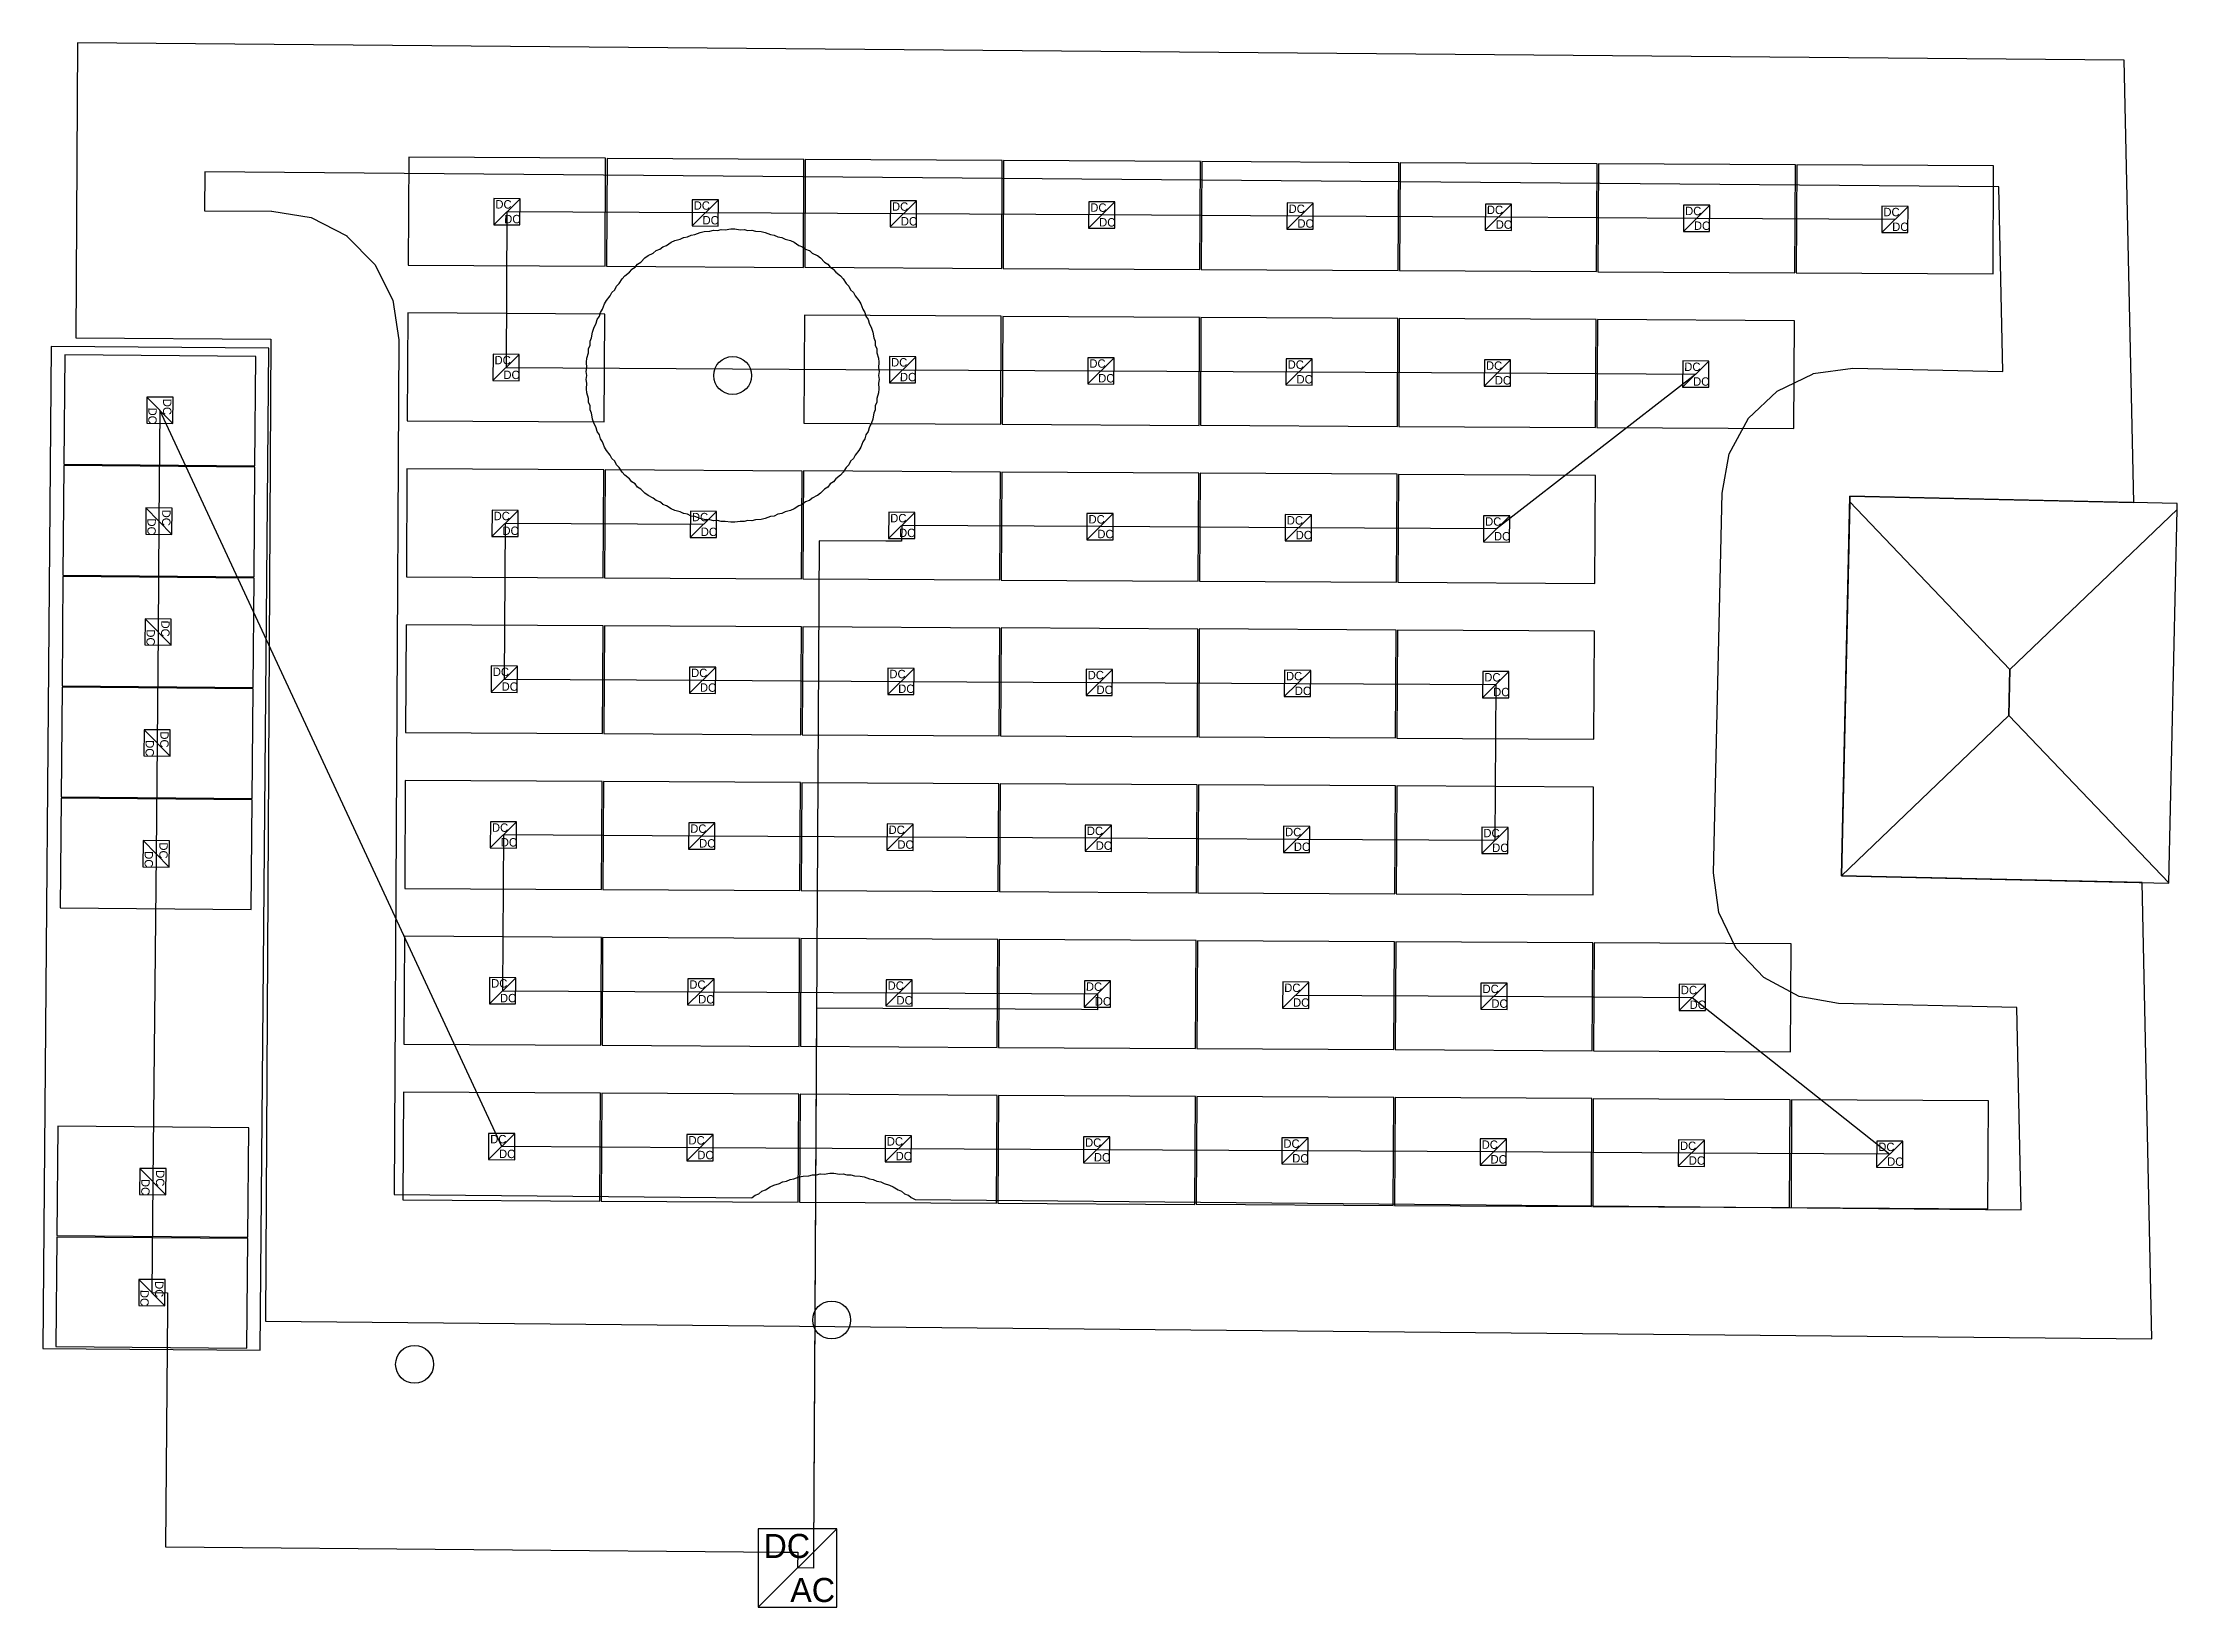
# Model space of a CAD drawing. Header units: feet. Extents: x -13.4 to 53.4, y -30.2 to 18.8.
import ezdxf

# ---------------------------------------------------------------- set-up
doc = ezdxf.new("R2010")
doc.units = ezdxf.units.FT
for name, color, linetype in [('Buildings', 7, 'CONTINUOUS'), ('Connections', 7, 'CONTINUOUS'), ('Inverters', 7, 'CONTINUOUS'), ('Modules', 7, 'CONTINUOUS'), ('Obstructions', 7, 'CONTINUOUS'), ('Setbacks', 7, 'CONTINUOUS'), ('Strings', 7, 'CONTINUOUS')]:
    doc.layers.add(name, color=color, linetype=linetype)

msp = doc.modelspace()

# ---------------------------------------------------------------- texts
at = {"layer": 'Inverters'}
for s, p in [('DC', (9.198, -28.628)), ('AC', (10.035, -30.006))]:
    msp.add_text(s, height=0.7546, dxfattribs=at).set_placement(p)
at = {"layer": 'Modules'}
for rotation, p in [(-0.317, (0.805, 13.61)), (-0.317, (1.082, 13.149)), (-0.317, (7.012, 13.573)), (-0.317, (7.288, 13.113)), (-0.317, (13.218, 13.541)), (-0.317, (19.425, 13.508)), (-0.317, (25.631, 13.471)), (-0.317, (31.838, 13.438)), (-0.317, (38.042, 13.402)), (-0.317, (44.248, 13.369)), (-0.317, (13.495, 13.08)), (-0.317, (19.701, 13.047)), (-0.317, (25.908, 13.01)), (-0.317, (32.114, 12.977)), (-0.317, (38.318, 12.941)), (-0.317, (44.524, 12.908)), (-0.317, (0.779, 8.734)), (-0.317, (13.189, 8.665)), (-0.317, (19.396, 8.628)), (-0.317, (25.602, 8.595)), (-0.317, (31.809, 8.563)), (-0.317, (38.015, 8.526)), (-0.317, (1.056, 8.273)), (-0.317, (13.466, 8.204)), (-0.317, (19.672, 8.167)), (-0.317, (25.879, 8.135)), (-0.317, (32.085, 8.102)), (-0.317, (38.292, 8.065)), (-90.48476, (-10.055, 7.379)), (-90.48476, (-9.594, 7.654)), (-90.48476, (-9.623, 4.184)), (-0.317, (0.75, 3.855)), (-0.317, (6.957, 3.822)), (-0.317, (13.163, 3.789)), (-0.317, (19.37, 3.753)), (-90.48476, (-10.084, 3.909)), (-0.317, (1.026, 3.394)), (-0.317, (7.233, 3.361)), (-0.317, (13.44, 3.328)), (-0.317, (19.646, 3.292)), (-0.317, (25.576, 3.72)), (-0.317, (25.853, 3.259)), (-0.317, (31.783, 3.683)), (-0.317, (32.059, 3.222)), (-90.48476, (-9.652, 0.714)), (-90.48476, (-10.113, 0.439)), (-0.317, (0.724, -1.021)), (-0.317, (1, -1.482)), (-0.317, (6.931, -1.054)), (-0.317, (7.207, -1.515)), (-0.317, (13.137, -1.09)), (-0.317, (13.413, -1.551)), (-0.317, (19.344, -1.123)), (-0.317, (19.62, -1.584)), (-0.317, (25.55, -1.156)), (-0.317, (31.757, -1.192)), (-0.317, (25.826, -1.617)), (-0.317, (32.033, -1.653)), (-90.48476, (-10.142, -3.03)), (-90.48476, (-9.681, -2.755)), (-0.317, (0.698, -5.897)), (-0.317, (6.904, -5.929)), (-0.317, (13.111, -5.966)), (-0.317, (19.317, -5.999)), (-0.317, (25.521, -6.035)), (-0.317, (31.728, -6.068)), (-90.48476, (-10.171, -6.504)), (-90.48476, (-9.71, -6.229)), (-0.317, (0.974, -6.357)), (-0.317, (7.181, -6.39)), (-0.317, (13.387, -6.427)), (-0.317, (19.594, -6.46)), (-0.317, (25.797, -6.496)), (-0.317, (32.004, -6.529)), (-0.317, (0.672, -10.772)), (-0.317, (6.875, -10.809)), (-0.317, (13.082, -10.842)), (-0.317, (19.288, -10.874)), (-0.317, (25.495, -10.911)), (-0.317, (31.701, -10.944)), (-0.317, (0.948, -11.233)), (-0.317, (7.152, -11.27)), (-0.317, (13.358, -11.302)), (-0.317, (19.565, -11.335)), (-0.317, (25.771, -11.372)), (-0.317, (31.978, -11.405)), (-0.317, (37.908, -10.98)), (-0.317, (38.184, -11.441)), (-0.317, (0.643, -15.648)), (-0.317, (0.919, -16.109)), (-0.317, (6.849, -15.684)), (-0.317, (7.125, -16.145)), (-0.317, (13.056, -15.717)), (-0.317, (13.332, -16.178)), (-0.317, (19.262, -15.754)), (-0.317, (19.538, -16.215)), (-0.317, (25.469, -15.787)), (-0.317, (25.745, -16.248)), (-0.317, (31.675, -15.82)), (-0.317, (31.952, -16.28)), (-0.317, (37.882, -15.856)), (-0.317, (44.088, -15.889)), (-90.48476, (-9.814, -16.488)), (-0.317, (38.158, -16.317)), (-0.317, (44.365, -16.35)), (-90.48476, (-10.276, -16.763)), (-90.48476, (-9.844, -19.961)), (-90.48476, (-10.305, -20.236))]:
    msp.add_text('DC', height=0.2625, rotation=rotation, dxfattribs=at).set_placement(p)

# ---------------------------------------------------------------- linework, layer by layer
at = {"layer": 'Buildings', "color": 252}
for p, q in [((-12.27, 18.799), (-12.321, 9.557)), ((51.784, 18.255), (-12.27, 18.799)), ((52.085, 4.406), (51.784, 18.255)), ((-12.321, 9.557), (-6.219, 9.523)), ((-6.219, 9.523), (-6.389, -21.219)), ((-13.098, 9.293), (-13.363, -22.068)), ((-6.288, 9.235), (-13.098, 9.293)), ((-6.553, -22.125), (-6.288, 9.235)), ((42.933, -7.274), (43.2, 4.606)), ((43.196, 4.428), (42.933, -7.274)), ((43.2, 4.606), (43.196, 4.428)), ((43.196, 4.428), (48.208, -0.814)), ((48.208, -0.814), (43.196, 4.428)), ((43.2, 4.606), (52.085, 4.406)), ((53.448, 4.376), (43.2, 4.606)), ((48.208, -0.814), (53.444, 4.192)), ((53.444, 4.192), (48.208, -0.814)), ((53.181, -7.498), (53.444, 4.192)), ((53.444, 4.192), (53.448, 4.376)), ((48.175, -2.263), (48.208, -0.814)), ((48.208, -0.814), (48.175, -2.263)), ((48.175, -2.263), (42.933, -7.274)), ((42.933, -7.274), (48.175, -2.263)), ((53.181, -7.498), (48.175, -2.263)), ((48.175, -2.263), (53.181, -7.498)), ((52.344, -7.486), (42.933, -7.274)), ((42.933, -7.274), (53.18, -7.505)), ((52.654, -21.772), (52.344, -7.486)), ((53.18, -7.505), (53.181, -7.498)), ((-6.389, -21.219), (52.654, -21.772)), ((-13.363, -22.068), (-6.553, -22.125))]:
    msp.add_line(p, q, dxfattribs=at)
at = {"layer": 'Connections', "color": 91}
for p, q in [((13.524, 3.689), (13.521, 3.197)), ((10.935, 3.211), (10.76, -28.451)), ((13.029, 3.199), (10.935, 3.211)), ((13.521, 3.197), (13.029, 3.199)), ((19.649, -10.975), (19.646, -11.467)), ((10.854, -11.418), (10.76, -28.451)), ((19.154, -11.464), (10.854, -11.418)), ((19.646, -11.467), (19.154, -11.464)), ((-9.945, -20.321), (-9.453, -20.325)), ((-9.453, -20.325), (-9.457, -20.817)), ((-9.457, -20.817), (-9.52, -28.281)), ((-9.52, -28.281), (9.777, -28.444)), ((9.777, -28.444), (10.269, -28.448)), ((10.269, -28.448), (10.265, -28.94)), ((10.76, -28.451), (10.757, -28.943)), ((10.76, -28.451), (10.757, -28.943)), ((10.757, -28.943), (10.265, -28.94)), ((10.757, -28.943), (10.265, -28.94))]:
    msp.add_line(p, q, dxfattribs=at)
at = {"layer": 'Inverters'}
for p, q in [((11.495, -27.71), (9.034, -27.71)), ((9.034, -27.71), (9.034, -30.17)), ((9.034, -30.17), (11.495, -27.71)), ((11.495, -30.17), (11.495, -27.71)), ((9.034, -30.17), (11.495, -30.17))]:
    msp.add_line(p, q, dxfattribs=at)
at = {"layer": 'Modules', "color": 254}
for p, q in [((-1.907, 15.215), (-1.926, 11.838)), ((4.257, 15.181), (-1.907, 15.215)), ((4.239, 11.804), (4.257, 15.181)), ((4.299, 15.178), (4.281, 11.802)), ((10.464, 15.144), (4.299, 15.178)), ((10.445, 11.768), (10.464, 15.144)), ((10.506, 15.145), (10.487, 11.769)), ((16.67, 15.111), (10.506, 15.145)), ((16.652, 11.735), (16.67, 15.111)), ((16.712, 15.113), (16.694, 11.736)), ((22.877, 15.078), (16.712, 15.113)), ((22.858, 11.702), (22.877, 15.078)), ((22.919, 15.076), (22.9, 11.7)), ((29.083, 15.042), (22.919, 15.076)), ((29.065, 11.666), (29.083, 15.042)), ((29.125, 15.043), (29.107, 11.667)), ((35.29, 15.009), (29.125, 15.043)), ((35.271, 11.633), (35.29, 15.009)), ((35.329, 15.007), (35.31, 11.63)), ((41.494, 14.972), (35.329, 15.007)), ((41.475, 11.596), (41.494, 14.972)), ((41.536, 14.974), (41.517, 11.597)), ((47.7, 14.94), (41.536, 14.974)), ((47.681, 11.563), (47.7, 14.94)), ((0.758, 13.922), (0.753, 13.102)), ((0.753, 13.102), (1.578, 13.917)), ((1.578, 13.917), (0.758, 13.922)), ((1.574, 13.097), (1.578, 13.917)), ((6.964, 13.885), (6.96, 13.065)), ((6.96, 13.065), (7.785, 13.881)), ((7.785, 13.881), (6.964, 13.885)), ((7.78, 13.061), (7.785, 13.881)), ((13.171, 13.853), (13.166, 13.032)), ((13.166, 13.032), (13.991, 13.848)), ((13.991, 13.848), (13.171, 13.853)), ((13.987, 13.028), (13.991, 13.848)), ((19.377, 13.82), (19.373, 12.999)), ((19.373, 12.999), (20.198, 13.815)), ((20.198, 13.815), (19.377, 13.82)), ((20.193, 12.995), (20.198, 13.815)), ((25.584, 13.783), (25.579, 12.963)), ((25.579, 12.963), (26.404, 13.779)), ((26.404, 13.779), (25.584, 13.783)), ((26.4, 12.958), (26.404, 13.779)), ((31.791, 13.75), (31.786, 12.93)), ((31.786, 12.93), (32.611, 13.746)), ((32.611, 13.746), (31.791, 13.75)), ((32.606, 12.926), (32.611, 13.746)), ((37.994, 13.714), (37.99, 12.894)), ((37.99, 12.894), (38.814, 13.709)), ((38.814, 13.709), (37.994, 13.714)), ((38.81, 12.889), (38.814, 13.709)), ((44.201, 13.681), (44.196, 12.861)), ((44.196, 12.861), (45.021, 13.676)), ((45.021, 13.676), (44.201, 13.681)), ((45.016, 12.856), (45.021, 13.676)), ((0.753, 13.102), (1.574, 13.097)), ((6.96, 13.065), (7.78, 13.061)), ((13.166, 13.032), (13.987, 13.028)), ((19.373, 12.999), (20.193, 12.995)), ((25.579, 12.963), (26.4, 12.958)), ((31.786, 12.93), (32.606, 12.926)), ((37.99, 12.894), (38.81, 12.889)), ((44.196, 12.861), (45.016, 12.856)), ((-1.926, 11.838), (4.239, 11.804)), ((4.281, 11.802), (10.445, 11.768)), ((10.487, 11.769), (16.652, 11.735)), ((16.694, 11.736), (22.858, 11.702)), ((22.9, 11.7), (29.065, 11.666)), ((29.107, 11.667), (35.271, 11.633)), ((35.31, 11.63), (41.475, 11.596)), ((41.517, 11.597), (47.681, 11.563)), ((-1.933, 10.339), (-1.952, 6.963)), ((4.231, 10.305), (-1.933, 10.339)), ((4.213, 6.929), (4.231, 10.305)), ((10.477, 10.27), (10.458, 6.893)), ((16.641, 10.236), (10.477, 10.27)), ((16.623, 6.859), (16.641, 10.236)), ((16.683, 10.233), (16.665, 6.857)), ((22.848, 10.199), (16.683, 10.233)), ((22.829, 6.823), (22.848, 10.199)), ((22.89, 10.2), (22.871, 6.824)), ((29.054, 10.166), (22.89, 10.2)), ((29.036, 6.79), (29.054, 10.166)), ((29.096, 10.167), (29.078, 6.791)), ((35.261, 10.133), (29.096, 10.167)), ((35.242, 6.757), (35.261, 10.133)), ((35.303, 10.131), (35.284, 6.755)), ((41.467, 10.097), (35.303, 10.131)), ((41.449, 6.72), (41.467, 10.097)), ((-12.671, 9.033), (-12.7, 5.605)), ((-6.69, 8.982), (-12.671, 9.033)), ((-6.719, 5.554), (-6.69, 8.982)), ((0.732, 9.046), (0.727, 8.226)), ((0.727, 8.226), (1.552, 9.042)), ((1.552, 9.042), (0.732, 9.046)), ((1.547, 8.221), (1.552, 9.042)), ((13.142, 8.977), (13.137, 8.157)), ((13.137, 8.157), (13.962, 8.972)), ((13.962, 8.972), (13.142, 8.977)), ((13.958, 8.152), (13.962, 8.972)), ((19.348, 8.94), (19.344, 8.12)), ((19.344, 8.12), (20.169, 8.936)), ((20.169, 8.936), (19.348, 8.94)), ((20.164, 8.116), (20.169, 8.936)), ((25.555, 8.907), (25.55, 8.087)), ((25.55, 8.087), (26.375, 8.903)), ((26.375, 8.903), (25.555, 8.907)), ((26.371, 8.083), (26.375, 8.903)), ((31.761, 8.875), (31.757, 8.054)), ((31.757, 8.054), (32.582, 8.87)), ((32.582, 8.87), (31.761, 8.875)), ((32.577, 8.05), (32.582, 8.87)), ((37.968, 8.838), (37.963, 8.018)), ((37.963, 8.018), (38.788, 8.833)), ((38.788, 8.833), (37.968, 8.838)), ((38.784, 8.013), (38.788, 8.833)), ((0.727, 8.226), (1.547, 8.221)), ((13.137, 8.157), (13.958, 8.152)), ((19.344, 8.12), (20.164, 8.116)), ((25.55, 8.087), (26.371, 8.083)), ((31.757, 8.054), (32.577, 8.05)), ((37.963, 8.018), (38.784, 8.013)), ((-10.102, 7.707), (-10.109, 6.887)), ((-9.281, 7.7), (-10.102, 7.707)), ((-10.102, 7.707), (-9.288, 6.88)), ((-9.288, 6.88), (-9.281, 7.7)), ((-10.109, 6.887), (-9.288, 6.88)), ((-1.952, 6.963), (4.213, 6.929)), ((10.458, 6.893), (16.623, 6.859)), ((16.665, 6.857), (22.829, 6.823)), ((22.871, 6.824), (29.036, 6.79)), ((29.078, 6.791), (35.242, 6.757)), ((35.284, 6.755), (41.449, 6.72)), ((-12.7, 5.563), (-12.729, 2.135)), ((-12.7, 5.605), (-6.719, 5.554)), ((-6.719, 5.513), (-12.7, 5.563)), ((-6.748, 2.084), (-6.719, 5.513)), ((-1.962, 5.46), (-1.981, 2.083)), ((4.202, 5.426), (-1.962, 5.46)), ((4.183, 2.049), (4.202, 5.426)), ((4.244, 5.427), (4.225, 2.05)), ((10.409, 5.393), (4.244, 5.427)), ((10.39, 2.016), (10.409, 5.393)), ((10.451, 5.394), (10.432, 2.018)), ((16.615, 5.36), (10.451, 5.394)), ((16.597, 1.984), (16.615, 5.36)), ((16.657, 5.357), (16.638, 1.981)), ((22.822, 5.323), (16.657, 5.357)), ((22.803, 1.947), (22.822, 5.323)), ((22.864, 5.325), (22.845, 1.948)), ((29.028, 5.29), (22.864, 5.325)), ((29.01, 1.914), (29.028, 5.29)), ((29.07, 5.288), (29.051, 1.912)), ((35.235, 5.254), (29.07, 5.288)), ((35.216, 1.878), (35.235, 5.254)), ((-10.131, 4.237), (-10.138, 3.417)), ((-9.31, 4.23), (-10.131, 4.237)), ((-10.131, 4.237), (-9.317, 3.41)), ((-9.317, 3.41), (-9.31, 4.23)), ((0.703, 4.167), (0.698, 3.347)), ((0.698, 3.347), (1.523, 4.162)), ((1.523, 4.162), (0.703, 4.167)), ((1.518, 3.342), (1.523, 4.162)), ((6.909, 4.134), (6.905, 3.314)), ((6.905, 3.314), (7.729, 4.129)), ((7.729, 4.129), (6.909, 4.134)), ((7.725, 3.309), (7.729, 4.129)), ((13.116, 4.101), (13.111, 3.281)), ((13.111, 3.281), (13.936, 4.097)), ((13.936, 4.097), (13.116, 4.101)), ((13.931, 3.276), (13.936, 4.097)), ((19.322, 4.065), (19.318, 3.244)), ((19.318, 3.244), (20.142, 4.06)), ((20.142, 4.06), (19.322, 4.065)), ((20.138, 3.24), (20.142, 4.06)), ((25.529, 4.032), (25.524, 3.212)), ((25.524, 3.212), (26.349, 4.027)), ((26.349, 4.027), (25.529, 4.032)), ((26.344, 3.207), (26.349, 4.027)), ((-10.138, 3.417), (-9.317, 3.41)), ((0.698, 3.347), (1.518, 3.342)), ((31.735, 3.995), (31.731, 3.175)), ((31.731, 3.175), (32.555, 3.991)), ((32.555, 3.991), (31.735, 3.995)), ((32.551, 3.17), (32.555, 3.991)), ((6.905, 3.314), (7.725, 3.309)), ((13.111, 3.281), (13.931, 3.276)), ((19.318, 3.244), (20.138, 3.24)), ((25.524, 3.212), (26.344, 3.207)), ((31.731, 3.175), (32.551, 3.17)), ((-12.729, 2.094), (-12.758, -1.335)), ((-12.729, 2.135), (-6.748, 2.084)), ((-6.748, 2.043), (-12.729, 2.094)), ((-6.777, -1.385), (-6.748, 2.043)), ((-1.981, 2.083), (4.183, 2.049)), ((4.225, 2.05), (10.39, 2.016)), ((10.432, 2.018), (16.597, 1.984)), ((16.638, 1.981), (22.803, 1.947)), ((22.845, 1.948), (29.01, 1.914)), ((29.051, 1.912), (35.216, 1.878)), ((-10.16, 0.768), (-10.167, -0.052)), ((-9.34, 0.761), (-10.16, 0.768)), ((-10.16, 0.768), (-9.346, -0.059)), ((-9.346, -0.059), (-9.34, 0.761)), ((-1.989, 0.584), (-2.007, -2.792)), ((4.176, 0.55), (-1.989, 0.584)), ((4.157, -2.826), (4.176, 0.55)), ((4.218, 0.551), (4.199, -2.825)), ((10.382, 0.517), (4.218, 0.551)), ((10.364, -2.859), (10.382, 0.517)), ((10.424, 0.515), (10.406, -2.862)), ((16.589, 0.48), (10.424, 0.515)), ((16.57, -2.896), (16.589, 0.48)), ((16.631, 0.482), (16.612, -2.895)), ((22.796, 0.448), (16.631, 0.482)), ((22.777, -2.929), (22.796, 0.448)), ((22.837, 0.449), (22.819, -2.927)), ((29.002, 0.415), (22.837, 0.449)), ((28.983, -2.962), (29.002, 0.415)), ((29.044, 0.412), (29.025, -2.964)), ((35.209, 0.378), (29.044, 0.412)), ((35.19, -2.998), (35.209, 0.378)), ((-10.167, -0.052), (-9.346, -0.059)), ((-12.758, -1.335), (-6.777, -1.385)), ((0.676, -0.709), (0.672, -1.529)), ((0.672, -1.529), (1.497, -0.713)), ((1.497, -0.713), (0.676, -0.709)), ((1.492, -1.534), (1.497, -0.713)), ((6.883, -0.742), (6.878, -1.562)), ((6.878, -1.562), (7.703, -0.746)), ((7.703, -0.746), (6.883, -0.742)), ((7.699, -1.566), (7.703, -0.746)), ((13.09, -0.778), (13.085, -1.598)), ((13.085, -1.598), (13.91, -0.783)), ((13.91, -0.783), (13.09, -0.778)), ((13.905, -1.603), (13.91, -0.783)), ((19.296, -0.811), (19.292, -1.631)), ((19.292, -1.631), (20.116, -0.816)), ((20.116, -0.816), (19.296, -0.811)), ((20.112, -1.636), (20.116, -0.816)), ((25.503, -0.844), (25.498, -1.664)), ((25.498, -1.664), (26.323, -0.849)), ((26.323, -0.849), (25.503, -0.844)), ((26.318, -1.669), (26.323, -0.849)), ((31.709, -0.881), (31.705, -1.701)), ((31.705, -1.701), (32.529, -0.885)), ((32.529, -0.885), (31.709, -0.881)), ((32.525, -1.705), (32.529, -0.885)), ((-12.758, -1.376), (-12.787, -4.804)), ((-6.777, -1.426), (-12.758, -1.376)), ((-6.806, -4.855), (-6.777, -1.426)), ((0.672, -1.529), (1.492, -1.534)), ((6.878, -1.562), (7.699, -1.566)), ((13.085, -1.598), (13.905, -1.603)), ((19.292, -1.631), (20.112, -1.636)), ((25.498, -1.664), (26.318, -1.669)), ((31.705, -1.701), (32.525, -1.705)), ((-10.189, -2.702), (-10.196, -3.522)), ((-9.369, -2.709), (-10.189, -2.702)), ((-10.189, -2.702), (-9.376, -3.529)), ((-9.376, -3.529), (-9.369, -2.709)), ((-2.007, -2.792), (4.157, -2.826)), ((4.199, -2.825), (10.364, -2.859)), ((10.406, -2.862), (16.57, -2.896)), ((16.612, -2.895), (22.777, -2.929)), ((22.819, -2.927), (28.983, -2.962)), ((29.025, -2.964), (35.19, -2.998)), ((-10.196, -3.522), (-9.376, -3.529)), ((-2.015, -4.292), (-2.033, -7.668)), ((4.15, -4.326), (-2.015, -4.292)), ((4.131, -7.702), (4.15, -4.326)), ((4.192, -4.325), (4.173, -7.701)), ((10.356, -4.359), (4.192, -4.325)), ((10.338, -7.735), (10.356, -4.359)), ((10.398, -4.361), (10.38, -7.737)), ((16.563, -4.395), (10.398, -4.361)), ((16.544, -7.772), (16.563, -4.395)), ((16.605, -4.394), (16.586, -7.77)), ((22.769, -4.428), (16.605, -4.394)), ((22.751, -7.804), (22.769, -4.428)), ((22.808, -4.43), (22.79, -7.807)), ((28.973, -4.465), (22.808, -4.43)), ((28.954, -7.841), (28.973, -4.465)), ((29.015, -4.463), (28.996, -7.84)), ((35.18, -4.497), (29.015, -4.463)), ((35.161, -7.874), (35.18, -4.497)), ((-12.787, -4.849), (-12.816, -8.277)), ((-12.787, -4.804), (-6.806, -4.855)), ((-6.806, -4.9), (-12.787, -4.849)), ((-6.835, -8.328), (-6.806, -4.9)), ((0.65, -5.585), (0.646, -6.405)), ((0.646, -6.405), (1.471, -5.589)), ((1.471, -5.589), (0.65, -5.585)), ((1.466, -6.409), (1.471, -5.589)), ((6.857, -5.617), (6.852, -6.438)), ((6.852, -6.438), (7.677, -5.622)), ((7.677, -5.622), (6.857, -5.617)), ((7.673, -6.442), (7.677, -5.622)), ((13.063, -5.654), (13.059, -6.474)), ((13.059, -6.474), (13.884, -5.658)), ((13.884, -5.658), (13.063, -5.654)), ((13.879, -6.479), (13.884, -5.658)), ((19.27, -5.687), (19.265, -6.507)), ((19.265, -6.507), (20.09, -5.691)), ((20.09, -5.691), (19.27, -5.687)), ((20.086, -6.512), (20.09, -5.691)), ((25.474, -5.723), (25.469, -6.544)), ((25.469, -6.544), (26.294, -5.728)), ((26.294, -5.728), (25.474, -5.723)), ((26.289, -6.548), (26.294, -5.728)), ((31.68, -5.756), (31.676, -6.576)), ((31.676, -6.576), (32.5, -5.761)), ((32.5, -5.761), (31.68, -5.756)), ((32.496, -6.581), (32.5, -5.761)), ((-10.218, -6.175), (-10.225, -6.995)), ((-9.398, -6.182), (-10.218, -6.175)), ((-10.218, -6.175), (-9.405, -7.002)), ((-9.405, -7.002), (-9.398, -6.182)), ((0.646, -6.405), (1.466, -6.409)), ((6.852, -6.438), (7.673, -6.442)), ((13.059, -6.474), (13.879, -6.479)), ((19.265, -6.507), (20.086, -6.512)), ((25.469, -6.544), (26.289, -6.548)), ((31.676, -6.576), (32.496, -6.581)), ((-10.225, -6.995), (-9.405, -7.002)), ((-2.033, -7.668), (4.131, -7.702)), ((4.173, -7.701), (10.338, -7.735)), ((10.38, -7.737), (16.544, -7.772)), ((16.586, -7.77), (22.751, -7.804)), ((22.79, -7.807), (28.954, -7.841)), ((28.996, -7.84), (35.161, -7.874)), ((-12.816, -8.277), (-6.835, -8.328)), ((-2.041, -9.167), (-2.06, -12.544)), ((4.124, -9.202), (-2.041, -9.167)), ((4.105, -12.578), (4.124, -9.202)), ((4.163, -9.204), (4.144, -12.58)), ((10.327, -9.238), (4.163, -9.204)), ((10.309, -12.614), (10.327, -9.238)), ((10.369, -9.237), (10.351, -12.613)), ((16.534, -9.271), (10.369, -9.237)), ((16.515, -12.647), (16.534, -9.271)), ((16.576, -9.27), (16.557, -12.646)), ((22.74, -9.304), (16.576, -9.27)), ((22.722, -12.68), (22.74, -9.304)), ((22.782, -9.306), (22.764, -12.683)), ((28.947, -9.34), (22.782, -9.306)), ((28.928, -12.717), (28.947, -9.34)), ((28.989, -9.339), (28.97, -12.715)), ((35.153, -9.373), (28.989, -9.339)), ((35.135, -12.75), (35.153, -9.373)), ((35.195, -9.376), (35.177, -12.752)), ((41.36, -9.41), (35.195, -9.376)), ((41.341, -12.786), (41.36, -9.41)), ((0.624, -10.46), (0.62, -11.28)), ((0.62, -11.28), (1.444, -10.465)), ((1.444, -10.465), (0.624, -10.46)), ((1.44, -11.285), (1.444, -10.465)), ((6.828, -10.497), (6.823, -11.317)), ((6.823, -11.317), (7.648, -10.501)), ((7.648, -10.501), (6.828, -10.497)), ((7.643, -11.322), (7.648, -10.501)), ((13.034, -10.53), (13.03, -11.35)), ((13.03, -11.35), (13.855, -10.534)), ((13.855, -10.534), (13.034, -10.53)), ((13.85, -11.354), (13.855, -10.534)), ((19.241, -10.563), (19.236, -11.383)), ((19.236, -11.383), (20.061, -10.567)), ((20.061, -10.567), (19.241, -10.563)), ((20.057, -11.387), (20.061, -10.567)), ((25.447, -10.599), (25.443, -11.419)), ((25.443, -11.419), (26.268, -10.604)), ((26.268, -10.604), (25.447, -10.599)), ((26.263, -11.424), (26.268, -10.604)), ((31.654, -10.632), (31.649, -11.452)), ((31.649, -11.452), (32.474, -10.636)), ((32.474, -10.636), (31.654, -10.632)), ((32.47, -11.457), (32.474, -10.636)), ((37.86, -10.668), (37.856, -11.489)), ((37.856, -11.489), (38.681, -10.673)), ((38.681, -10.673), (37.86, -10.668)), ((38.676, -11.493), (38.681, -10.673)), ((0.62, -11.28), (1.44, -11.285)), ((6.823, -11.317), (7.643, -11.322)), ((13.03, -11.35), (13.85, -11.354)), ((19.236, -11.383), (20.057, -11.387)), ((25.443, -11.419), (26.263, -11.424)), ((31.649, -11.452), (32.47, -11.457)), ((37.856, -11.489), (38.676, -11.493)), ((-2.06, -12.544), (4.105, -12.578)), ((4.144, -12.58), (10.309, -12.614)), ((10.351, -12.613), (16.515, -12.647)), ((16.557, -12.646), (22.722, -12.68)), ((22.764, -12.683), (28.928, -12.717)), ((28.97, -12.715), (35.135, -12.75)), ((35.177, -12.752), (41.341, -12.786)), ((-2.07, -14.043), (-2.089, -17.419)), ((4.095, -14.077), (-2.07, -14.043)), ((4.076, -17.454), (4.095, -14.077)), ((4.136, -14.08), (4.118, -17.456)), ((10.301, -14.114), (4.136, -14.08)), ((10.282, -17.49), (10.301, -14.114)), ((10.343, -14.113), (10.324, -17.489)), ((16.508, -14.147), (10.343, -14.113)), ((16.489, -17.523), (16.508, -14.147)), ((16.55, -14.149), (16.531, -17.525)), ((22.714, -14.183), (16.55, -14.149)), ((22.695, -17.559), (22.714, -14.183)), ((22.756, -14.182), (22.737, -17.558)), ((28.921, -14.216), (22.756, -14.182)), ((28.902, -17.592), (28.921, -14.216)), ((28.963, -14.215), (28.944, -17.591)), ((35.127, -14.249), (28.963, -14.215)), ((35.109, -17.625), (35.127, -14.249)), ((35.169, -14.251), (35.15, -17.628)), ((41.334, -14.285), (35.169, -14.251)), ((41.315, -17.662), (41.334, -14.285)), ((41.376, -14.284), (41.357, -17.661)), ((47.54, -14.318), (41.376, -14.284)), ((47.522, -17.695), (47.54, -14.318)), ((-12.892, -15.108), (-12.921, -18.537)), ((-6.911, -15.159), (-12.892, -15.108)), ((-6.94, -18.587), (-6.911, -15.159)), ((0.595, -15.336), (0.591, -16.156)), ((0.591, -16.156), (1.415, -15.341)), ((1.415, -15.341), (0.595, -15.336)), ((1.411, -16.161), (1.415, -15.341)), ((6.802, -15.373), (6.797, -16.193)), ((6.797, -16.193), (7.622, -15.377)), ((7.622, -15.377), (6.802, -15.373)), ((7.617, -16.197), (7.622, -15.377)), ((13.008, -15.405), (13.004, -16.226)), ((13.004, -16.226), (13.828, -15.41)), ((13.828, -15.41), (13.008, -15.405)), ((13.824, -16.23), (13.828, -15.41)), ((19.215, -15.442), (19.21, -16.262)), ((19.21, -16.262), (20.035, -15.446)), ((20.035, -15.446), (19.215, -15.442)), ((20.03, -16.267), (20.035, -15.446)), ((25.421, -15.475), (25.417, -16.295)), ((25.417, -16.295), (26.241, -15.479)), ((26.241, -15.479), (25.421, -15.475)), ((26.237, -16.3), (26.241, -15.479)), ((31.628, -15.508), (31.623, -16.328)), ((31.623, -16.328), (32.448, -15.512)), ((32.448, -15.512), (31.628, -15.508)), ((32.443, -16.332), (32.448, -15.512)), ((37.834, -15.544), (37.83, -16.364)), ((37.83, -16.364), (38.654, -15.549)), ((38.654, -15.549), (37.834, -15.544)), ((38.65, -16.369), (38.654, -15.549)), ((44.041, -15.577), (44.036, -16.397)), ((44.036, -16.397), (44.861, -15.582)), ((44.861, -15.582), (44.041, -15.577)), ((44.856, -16.402), (44.861, -15.582)), ((-10.323, -16.434), (-10.329, -17.254)), ((-9.502, -16.441), (-10.323, -16.434)), ((-10.323, -16.434), (-9.509, -17.261)), ((-9.509, -17.261), (-9.502, -16.441)), ((0.591, -16.156), (1.411, -16.161)), ((6.797, -16.193), (7.617, -16.197)), ((13.004, -16.226), (13.824, -16.23)), ((19.21, -16.262), (20.03, -16.267)), ((25.417, -16.295), (26.237, -16.3)), ((31.623, -16.328), (32.443, -16.332)), ((37.83, -16.364), (38.65, -16.369)), ((44.036, -16.397), (44.856, -16.402)), ((-10.329, -17.254), (-9.509, -17.261)), ((-2.089, -17.419), (4.076, -17.454)), ((4.118, -17.456), (10.282, -17.49)), ((10.324, -17.489), (16.489, -17.523)), ((16.531, -17.525), (22.695, -17.559)), ((22.737, -17.558), (28.902, -17.592)), ((28.944, -17.591), (35.109, -17.625)), ((35.15, -17.628), (41.315, -17.662)), ((41.357, -17.661), (47.522, -17.695)), ((-12.921, -18.581), (-12.95, -22.01)), ((-12.921, -18.537), (-6.94, -18.587)), ((-6.94, -18.632), (-12.921, -18.581)), ((-6.969, -22.06), (-6.94, -18.632)), ((-10.352, -19.907), (-10.359, -20.728)), ((-9.531, -19.914), (-10.352, -19.907)), ((-10.352, -19.907), (-9.538, -20.734)), ((-9.538, -20.734), (-9.531, -19.914)), ((-10.359, -20.728), (-9.538, -20.734)), ((-12.95, -22.01), (-6.969, -22.06))]:
    msp.add_line(p, q, dxfattribs=at)
at = {"layer": 'Obstructions', "color": 252}
for centre in [(8.233, 8.382), (11.332, -21.179), (-1.724, -22.567)]:
    msp.add_circle(centre, 0.593, dxfattribs=at)
at = {"layer": 'Setbacks', "color": 2}
for p, q in [((-8.289, 14.762), (-8.296, 13.538)), ((47.866, 14.285), (-8.289, 14.762)), ((47.991, 8.503), (47.866, 14.285)), ((-8.296, 13.538), (-6.197, 13.526)), ((-6.197, 13.526), (-6.196, 13.526)), ((-6.196, 13.526), (-4.961, 13.323)), ((-4.961, 13.323), (-4.961, 13.323)), ((-4.961, 13.323), (-4.96, 13.323)), ((-4.96, 13.323), (-3.848, 12.749)), ((-3.848, 12.749), (-3.848, 12.749)), ((-3.848, 12.749), (-3.847, 12.748)), ((-3.847, 12.748), (-2.967, 11.858)), ((6.594, 12.65), (6.698, 12.703)), ((6.698, 12.703), (6.699, 12.703)), ((6.699, 12.703), (6.822, 12.723)), ((6.699, 12.703), (6.699, 12.703)), ((6.822, 12.723), (6.933, 12.779)), ((6.933, 12.779), (6.934, 12.779)), ((6.934, 12.779), (7.049, 12.798)), ((6.934, 12.779), (6.934, 12.779)), ((7.049, 12.798), (7.217, 12.862)), ((7.217, 12.862), (7.338, 12.888)), ((7.217, 12.862), (7.217, 12.862)), ((7.338, 12.888), (7.339, 12.888)), ((7.339, 12.888), (7.518, 12.897)), ((7.518, 12.897), (7.63, 12.927)), ((7.63, 12.927), (7.631, 12.928)), ((7.631, 12.928), (7.631, 12.928)), ((7.631, 12.928), (7.756, 12.921)), ((7.756, 12.921), (7.876, 12.953)), ((7.876, 12.953), (7.876, 12.953)), ((7.876, 12.953), (7.877, 12.953)), ((7.877, 12.953), (7.993, 12.947)), ((7.993, 12.947), (8.17, 12.975)), ((8.17, 12.975), (8.171, 12.975)), ((8.171, 12.975), (8.295, 12.975)), ((8.295, 12.975), (8.295, 12.975)), ((8.295, 12.975), (8.472, 12.947)), ((8.472, 12.947), (8.589, 12.953)), ((8.589, 12.953), (8.589, 12.953)), ((8.589, 12.953), (8.59, 12.953)), ((8.59, 12.953), (8.71, 12.921)), ((8.71, 12.921), (8.834, 12.928)), ((8.834, 12.928), (8.835, 12.928)), ((8.835, 12.928), (8.835, 12.927)), ((8.835, 12.927), (8.948, 12.897)), ((8.948, 12.897), (9.127, 12.888)), ((9.127, 12.888), (9.127, 12.888)), ((9.127, 12.888), (9.248, 12.862)), ((9.248, 12.862), (9.249, 12.862)), ((9.249, 12.862), (9.416, 12.798)), ((9.416, 12.798), (9.531, 12.779)), ((9.531, 12.779), (9.532, 12.779)), ((9.532, 12.779), (9.532, 12.779)), ((9.532, 12.779), (9.643, 12.723)), ((9.643, 12.723), (9.766, 12.703)), ((9.766, 12.703), (9.767, 12.703)), ((9.767, 12.703), (9.767, 12.703)), ((9.767, 12.703), (9.871, 12.65)), ((5.356, 11.935), (5.482, 12.061)), ((5.482, 12.061), (5.483, 12.062)), ((5.483, 12.062), (5.583, 12.134)), ((5.583, 12.135), (5.743, 12.216)), ((5.583, 12.134), (5.583, 12.135)), ((5.743, 12.216), (5.834, 12.29)), ((5.834, 12.29), (5.951, 12.335)), ((5.834, 12.29), (5.834, 12.29)), ((5.834, 12.29), (5.834, 12.29)), ((5.951, 12.335), (6.047, 12.413)), ((6.047, 12.413), (6.048, 12.413)), ((6.048, 12.413), (6.157, 12.455)), ((6.048, 12.413), (6.048, 12.413)), ((6.157, 12.455), (6.307, 12.553)), ((6.307, 12.553), (6.308, 12.553)), ((6.308, 12.553), (6.421, 12.603)), ((6.421, 12.603), (6.422, 12.604)), ((6.422, 12.604), (6.594, 12.65)), ((9.871, 12.65), (10.044, 12.604)), ((10.044, 12.604), (10.044, 12.603)), ((10.044, 12.603), (10.158, 12.553)), ((10.158, 12.553), (10.158, 12.553)), ((10.158, 12.553), (10.308, 12.455)), ((10.308, 12.455), (10.417, 12.413)), ((10.417, 12.413), (10.418, 12.413)), ((10.418, 12.413), (10.418, 12.413)), ((10.418, 12.413), (10.515, 12.335)), ((10.515, 12.335), (10.631, 12.29)), ((10.631, 12.29), (10.631, 12.29)), ((10.631, 12.29), (10.632, 12.29)), ((10.632, 12.29), (10.723, 12.216)), ((10.723, 12.216), (10.882, 12.135)), ((10.882, 12.135), (10.883, 12.134)), ((10.883, 12.134), (10.983, 12.062)), ((10.983, 12.062), (10.983, 12.061)), ((10.983, 12.061), (11.11, 11.935)), ((-2.967, 11.858), (-2.967, 11.858)), ((-2.967, 11.858), (-2.967, 11.858)), ((-2.967, 11.858), (-2.405, 10.739)), ((4.68, 11.259), (4.777, 11.409)), ((4.777, 11.409), (4.778, 11.409)), ((4.778, 11.409), (4.861, 11.502)), ((4.861, 11.502), (5, 11.615)), ((4.861, 11.502), (4.861, 11.502)), ((5, 11.615), (5.074, 11.705)), ((5.074, 11.706), (5.179, 11.774)), ((5.074, 11.705), (5.074, 11.706)), ((5.074, 11.706), (5.074, 11.706)), ((5.179, 11.774), (5.257, 11.87)), ((5.257, 11.87), (5.257, 11.871)), ((5.257, 11.871), (5.258, 11.871)), ((5.258, 11.871), (5.356, 11.935)), ((11.11, 11.935), (11.208, 11.871)), ((11.208, 11.871), (11.208, 11.871)), ((11.208, 11.871), (11.209, 11.87)), ((11.209, 11.87), (11.287, 11.774)), ((11.287, 11.774), (11.391, 11.706)), ((11.391, 11.706), (11.392, 11.706)), ((11.392, 11.706), (11.392, 11.705)), ((11.392, 11.705), (11.465, 11.615)), ((11.465, 11.615), (11.604, 11.502)), ((11.604, 11.502), (11.605, 11.502)), ((11.605, 11.502), (11.688, 11.409)), ((11.688, 11.409), (11.688, 11.409)), ((11.688, 11.409), (11.786, 11.259)), ((-2.405, 10.739), (-2.405, 10.739)), ((-2.405, 10.739), (-2.404, 10.738)), ((-2.404, 10.738), (-2.216, 9.501)), ((4.224, 10.625), (4.286, 10.732)), ((4.286, 10.733), (4.399, 10.872)), ((4.286, 10.732), (4.286, 10.733)), ((4.399, 10.872), (4.452, 10.976)), ((4.452, 10.977), (4.54, 11.065)), ((4.452, 10.976), (4.452, 10.977)), ((4.452, 10.976), (4.452, 10.976)), ((4.54, 11.065), (4.597, 11.175)), ((4.597, 11.176), (4.68, 11.259)), ((4.597, 11.175), (4.597, 11.176)), ((4.597, 11.176), (4.597, 11.176)), ((11.786, 11.259), (11.868, 11.176)), ((11.868, 11.176), (11.869, 11.176)), ((11.869, 11.176), (11.869, 11.175)), ((11.869, 11.175), (11.925, 11.065)), ((11.925, 11.065), (12.013, 10.977)), ((12.013, 10.977), (12.014, 10.976)), ((12.014, 10.976), (12.014, 10.976)), ((12.014, 10.976), (12.067, 10.872)), ((12.067, 10.872), (12.179, 10.733)), ((12.179, 10.733), (12.18, 10.732)), ((12.18, 10.732), (12.242, 10.625)), ((3.965, 10.02), (3.995, 10.133)), ((3.995, 10.134), (4.063, 10.238)), ((3.995, 10.133), (3.995, 10.134)), ((3.995, 10.133), (3.995, 10.133)), ((4.063, 10.238), (4.095, 10.358)), ((4.095, 10.358), (4.095, 10.359)), ((4.095, 10.359), (4.096, 10.359)), ((4.096, 10.359), (4.159, 10.457)), ((4.159, 10.457), (4.223, 10.624)), ((4.223, 10.624), (4.224, 10.625)), ((12.242, 10.625), (12.242, 10.624)), ((12.242, 10.624), (12.306, 10.457)), ((12.306, 10.457), (12.37, 10.359)), ((12.37, 10.359), (12.37, 10.359)), ((12.37, 10.359), (12.37, 10.358)), ((12.37, 10.358), (12.402, 10.238)), ((12.402, 10.238), (12.47, 10.134)), ((12.47, 10.134), (12.47, 10.133)), ((12.47, 10.133), (12.471, 10.133)), ((12.471, 10.133), (12.501, 10.02)), ((-2.215, 9.501), (-2.364, -17.253)), ((-2.216, 9.501), (-2.215, 9.501)), ((3.768, 9.331), (3.775, 9.455)), ((3.775, 9.456), (3.817, 9.565)), ((3.775, 9.455), (3.775, 9.456)), ((3.775, 9.456), (3.775, 9.456)), ((3.817, 9.565), (3.845, 9.742)), ((3.845, 9.742), (3.883, 9.86)), ((3.845, 9.742), (3.845, 9.742)), ((3.883, 9.861), (3.965, 10.02)), ((3.883, 9.86), (3.883, 9.861)), ((12.501, 10.02), (12.582, 9.861)), ((12.582, 9.861), (12.582, 9.86)), ((12.582, 9.86), (12.621, 9.742)), ((12.621, 9.742), (12.621, 9.742)), ((12.621, 9.742), (12.649, 9.565)), ((12.649, 9.565), (12.691, 9.456)), ((12.691, 9.456), (12.691, 9.456)), ((12.691, 9.456), (12.691, 9.455)), ((12.691, 9.455), (12.697, 9.331)), ((3.658, 8.8), (3.671, 8.924)), ((3.667, 8.621), (3.658, 8.8)), ((3.658, 8.8), (3.658, 8.8)), ((3.671, 8.924), (3.717, 9.097)), ((3.671, 8.924), (3.671, 8.924)), ((3.717, 9.097), (3.723, 9.214)), ((3.723, 9.214), (3.724, 9.215)), ((3.723, 9.214), (3.723, 9.214)), ((3.724, 9.215), (3.768, 9.331)), ((12.697, 9.331), (12.742, 9.215)), ((12.742, 9.215), (12.742, 9.214)), ((12.742, 9.214), (12.742, 9.214)), ((12.742, 9.214), (12.748, 9.097)), ((12.748, 9.097), (12.794, 8.924)), ((12.794, 8.924), (12.795, 8.924)), ((12.795, 8.924), (12.808, 8.8)), ((12.808, 8.8), (12.798, 8.621)), ((12.808, 8.8), (12.808, 8.8)), ((3.649, 8.506), (3.667, 8.621)), ((3.649, 8.505), (3.649, 8.506)), ((3.668, 8.382), (3.649, 8.505)), ((3.649, 8.505), (3.649, 8.505)), ((3.649, 8.259), (3.668, 8.382)), ((3.649, 8.258), (3.649, 8.259)), ((3.667, 8.143), (3.649, 8.258)), ((3.649, 8.258), (3.649, 8.258)), ((3.658, 7.964), (3.667, 8.143)), ((12.816, 8.505), (12.797, 8.382)), ((12.797, 8.382), (12.816, 8.259)), ((12.798, 8.621), (12.816, 8.506)), ((12.816, 8.258), (12.798, 8.143)), ((12.798, 8.143), (12.808, 7.964)), ((12.816, 8.506), (12.816, 8.505)), ((12.816, 8.505), (12.816, 8.505)), ((12.816, 8.259), (12.816, 8.258)), ((12.816, 8.258), (12.816, 8.258)), ((40.921, 7.897), (42.049, 8.44)), ((42.049, 8.44), (42.049, 8.441)), ((42.049, 8.441), (42.05, 8.441)), ((42.05, 8.441), (43.29, 8.609)), ((43.29, 8.609), (43.29, 8.609)), ((43.29, 8.609), (47.991, 8.503)), ((3.658, 7.963), (3.658, 7.964)), ((3.671, 7.84), (3.658, 7.963)), ((3.671, 7.839), (3.671, 7.84)), ((3.717, 7.667), (3.671, 7.839)), ((3.723, 7.55), (3.717, 7.667)), ((3.724, 7.549), (3.723, 7.55)), ((3.723, 7.55), (3.723, 7.55)), ((3.768, 7.433), (3.724, 7.549)), ((3.775, 7.309), (3.768, 7.433)), ((12.697, 7.433), (12.691, 7.309)), ((12.742, 7.549), (12.697, 7.433)), ((12.748, 7.667), (12.742, 7.55)), ((12.742, 7.55), (12.742, 7.55)), ((12.742, 7.55), (12.742, 7.549)), ((12.794, 7.839), (12.748, 7.667)), ((12.795, 7.84), (12.794, 7.839)), ((12.808, 7.963), (12.795, 7.84)), ((12.808, 7.964), (12.808, 7.963)), ((40.016, 7.032), (40.92, 7.897)), ((40.92, 7.897), (40.921, 7.897)), ((40.921, 7.897), (40.921, 7.897)), ((3.775, 7.308), (3.775, 7.309)), ((3.817, 7.199), (3.775, 7.308)), ((3.775, 7.308), (3.775, 7.308)), ((3.845, 7.022), (3.817, 7.199)), ((3.845, 7.021), (3.845, 7.022)), ((3.883, 6.903), (3.845, 7.021)), ((3.965, 6.743), (3.883, 6.903)), ((3.883, 6.903), (3.883, 6.903)), ((3.995, 6.631), (3.965, 6.743)), ((12.501, 6.743), (12.471, 6.631)), ((12.582, 6.903), (12.501, 6.743)), ((12.621, 7.021), (12.582, 6.903)), ((12.582, 6.903), (12.582, 6.903)), ((12.649, 7.199), (12.621, 7.022)), ((12.621, 7.022), (12.621, 7.021)), ((12.691, 7.308), (12.649, 7.199)), ((12.691, 7.309), (12.691, 7.308)), ((12.691, 7.308), (12.691, 7.308)), ((39.422, 5.929), (40.015, 7.031)), ((40.015, 7.031), (40.015, 7.032)), ((40.015, 7.032), (40.016, 7.032)), ((3.995, 6.63), (3.995, 6.631)), ((4.063, 6.525), (3.995, 6.63)), ((3.995, 6.63), (3.995, 6.63)), ((4.095, 6.405), (4.063, 6.525)), ((4.096, 6.404), (4.095, 6.405)), ((4.095, 6.405), (4.095, 6.405)), ((4.159, 6.306), (4.096, 6.404)), ((4.223, 6.139), (4.159, 6.306)), ((4.224, 6.139), (4.223, 6.139)), ((4.286, 6.031), (4.224, 6.139)), ((4.399, 5.892), (4.286, 6.031)), ((4.286, 6.031), (4.286, 6.031)), ((12.179, 6.031), (12.067, 5.892)), ((12.18, 6.031), (12.179, 6.031)), ((12.242, 6.139), (12.18, 6.031)), ((12.306, 6.306), (12.242, 6.139)), ((12.242, 6.139), (12.242, 6.139)), ((12.37, 6.404), (12.306, 6.306)), ((12.402, 6.525), (12.37, 6.405)), ((12.37, 6.405), (12.37, 6.405)), ((12.37, 6.405), (12.37, 6.404)), ((12.47, 6.63), (12.402, 6.525)), ((12.471, 6.631), (12.47, 6.63)), ((12.47, 6.63), (12.47, 6.63)), ((4.452, 5.788), (4.399, 5.892)), ((4.452, 5.787), (4.452, 5.788)), ((4.54, 5.699), (4.452, 5.787)), ((4.452, 5.787), (4.452, 5.787)), ((4.597, 5.588), (4.54, 5.699)), ((4.597, 5.587), (4.597, 5.588)), ((4.597, 5.588), (4.597, 5.588)), ((4.68, 5.505), (4.597, 5.587)), ((4.777, 5.355), (4.68, 5.505)), ((4.778, 5.354), (4.777, 5.355)), ((4.861, 5.262), (4.778, 5.354)), ((11.688, 5.354), (11.605, 5.262)), ((11.786, 5.505), (11.688, 5.355)), ((11.688, 5.355), (11.688, 5.354)), ((11.868, 5.587), (11.786, 5.505)), ((11.869, 5.588), (11.868, 5.587)), ((11.925, 5.699), (11.869, 5.588)), ((11.869, 5.588), (11.869, 5.588)), ((12.013, 5.787), (11.925, 5.699)), ((12.014, 5.787), (12.013, 5.787)), ((12.067, 5.892), (12.014, 5.788)), ((12.014, 5.788), (12.014, 5.787)), ((39.198, 4.697), (39.422, 5.928)), ((39.422, 5.928), (39.422, 5.929)), ((39.422, 5.929), (39.422, 5.929)), ((5, 5.149), (4.861, 5.262)), ((4.861, 5.262), (4.861, 5.262)), ((5.074, 5.058), (5, 5.149)), ((5.179, 4.99), (5.074, 5.058)), ((5.074, 5.058), (5.074, 5.058)), ((5.074, 5.058), (5.074, 5.058)), ((5.257, 4.893), (5.179, 4.99)), ((5.258, 4.893), (5.257, 4.893)), ((5.257, 4.893), (5.257, 4.893)), ((5.356, 4.829), (5.258, 4.893)), ((5.482, 4.702), (5.356, 4.829)), ((5.483, 4.702), (5.482, 4.702)), ((5.583, 4.629), (5.483, 4.702)), ((10.983, 4.702), (10.883, 4.629)), ((11.11, 4.829), (10.983, 4.702)), ((10.983, 4.702), (10.983, 4.702)), ((11.208, 4.893), (11.11, 4.829)), ((11.209, 4.893), (11.208, 4.893)), ((11.208, 4.893), (11.208, 4.893)), ((11.287, 4.99), (11.209, 4.893)), ((11.391, 5.058), (11.287, 4.99)), ((11.392, 5.058), (11.391, 5.058)), ((11.465, 5.149), (11.392, 5.058)), ((11.392, 5.058), (11.392, 5.058)), ((11.604, 5.262), (11.465, 5.149)), ((11.605, 5.262), (11.604, 5.262)), ((38.931, -7.184), (39.198, 4.696)), ((39.198, 4.696), (39.198, 4.697)), ((5.743, 4.548), (5.583, 4.629)), ((5.583, 4.629), (5.583, 4.629)), ((5.834, 4.474), (5.743, 4.548)), ((5.951, 4.429), (5.834, 4.474)), ((5.834, 4.474), (5.834, 4.474)), ((5.834, 4.474), (5.834, 4.474)), ((6.047, 4.351), (5.951, 4.429)), ((6.048, 4.35), (6.047, 4.351)), ((6.157, 4.308), (6.048, 4.35)), ((6.048, 4.35), (6.048, 4.35)), ((6.307, 4.211), (6.157, 4.308)), ((6.308, 4.211), (6.307, 4.211)), ((6.421, 4.16), (6.308, 4.211)), ((6.422, 4.16), (6.421, 4.16)), ((6.594, 4.114), (6.422, 4.16)), ((6.698, 4.061), (6.594, 4.114)), ((6.699, 4.061), (6.698, 4.061)), ((6.699, 4.06), (6.699, 4.061)), ((6.822, 4.041), (6.699, 4.06)), ((6.933, 3.984), (6.822, 4.041)), ((9.643, 4.041), (9.532, 3.984)), ((9.766, 4.06), (9.643, 4.041)), ((9.767, 4.061), (9.766, 4.06)), ((9.871, 4.114), (9.767, 4.061)), ((9.767, 4.061), (9.767, 4.061)), ((10.044, 4.16), (9.871, 4.114)), ((10.158, 4.211), (10.044, 4.16)), ((10.044, 4.16), (10.044, 4.16)), ((10.308, 4.308), (10.158, 4.211)), ((10.158, 4.211), (10.158, 4.211)), ((10.417, 4.35), (10.308, 4.308)), ((10.418, 4.35), (10.417, 4.35)), ((10.515, 4.429), (10.418, 4.351)), ((10.418, 4.351), (10.418, 4.35)), ((10.631, 4.474), (10.515, 4.429)), ((10.632, 4.474), (10.631, 4.474)), ((10.631, 4.474), (10.631, 4.474)), ((10.723, 4.548), (10.632, 4.474)), ((10.882, 4.629), (10.723, 4.548)), ((10.883, 4.629), (10.882, 4.629)), ((6.934, 3.984), (6.933, 3.984)), ((7.049, 3.966), (6.934, 3.984)), ((6.934, 3.984), (6.934, 3.984)), ((7.217, 3.902), (7.049, 3.966)), ((7.338, 3.876), (7.217, 3.902)), ((7.217, 3.902), (7.217, 3.902)), ((7.339, 3.876), (7.338, 3.876)), ((7.518, 3.866), (7.339, 3.876)), ((7.63, 3.836), (7.518, 3.866)), ((7.631, 3.836), (7.63, 3.836)), ((7.756, 3.843), (7.631, 3.836)), ((7.631, 3.836), (7.631, 3.836)), ((7.876, 3.81), (7.756, 3.843)), ((7.877, 3.81), (7.876, 3.81)), ((7.876, 3.81), (7.876, 3.81)), ((7.993, 3.816), (7.877, 3.81)), ((8.17, 3.788), (7.993, 3.816)), ((8.171, 3.788), (8.17, 3.788)), ((8.295, 3.788), (8.171, 3.788)), ((8.472, 3.816), (8.295, 3.788)), ((8.295, 3.788), (8.295, 3.788)), ((8.589, 3.81), (8.472, 3.816)), ((8.59, 3.81), (8.589, 3.81)), ((8.589, 3.81), (8.589, 3.81)), ((8.71, 3.843), (8.59, 3.81)), ((8.834, 3.836), (8.71, 3.843)), ((8.835, 3.836), (8.834, 3.836)), ((8.948, 3.866), (8.835, 3.836)), ((8.835, 3.836), (8.835, 3.836)), ((9.127, 3.876), (8.948, 3.866)), ((9.248, 3.902), (9.127, 3.876)), ((9.127, 3.876), (9.127, 3.876)), ((9.249, 3.902), (9.248, 3.902)), ((9.416, 3.966), (9.249, 3.902)), ((9.531, 3.984), (9.416, 3.966)), ((9.532, 3.984), (9.531, 3.984)), ((9.532, 3.984), (9.532, 3.984)), ((38.931, -7.185), (38.931, -7.184)), ((39.099, -8.425), (38.931, -7.185)), ((39.099, -8.426), (39.099, -8.425)), ((39.099, -8.425), (39.099, -8.425)), ((39.642, -9.553), (39.099, -8.426)), ((39.642, -9.554), (39.642, -9.553)), ((39.643, -9.554), (39.642, -9.554)), ((40.507, -10.459), (39.643, -9.554)), ((40.508, -10.459), (40.507, -10.459)), ((41.61, -11.052), (40.508, -10.459)), ((40.508, -10.459), (40.508, -10.459)), ((41.611, -11.053), (41.61, -11.052)), ((42.842, -11.276), (41.611, -11.053)), ((41.611, -11.053), (41.611, -11.053)), ((42.843, -11.276), (42.842, -11.276)), ((48.424, -11.402), (42.843, -11.276)), ((48.562, -17.73), (48.424, -11.402)), ((10.148, -16.763), (10.315, -16.699)), ((10.315, -16.699), (10.316, -16.699)), ((10.316, -16.699), (10.437, -16.673)), ((10.437, -16.673), (10.438, -16.673)), ((10.438, -16.673), (10.616, -16.664)), ((10.616, -16.664), (10.729, -16.634)), ((10.729, -16.634), (10.73, -16.633)), ((10.73, -16.633), (10.73, -16.633)), ((10.73, -16.633), (10.855, -16.64)), ((10.855, -16.64), (10.975, -16.608)), ((10.975, -16.608), (10.975, -16.608)), ((10.975, -16.608), (10.976, -16.608)), ((10.976, -16.608), (11.092, -16.614)), ((11.092, -16.614), (11.269, -16.586)), ((11.269, -16.586), (11.27, -16.586)), ((11.27, -16.586), (11.394, -16.586)), ((11.394, -16.586), (11.394, -16.586)), ((11.394, -16.586), (11.571, -16.614)), ((11.571, -16.614), (11.688, -16.608)), ((11.688, -16.608), (11.688, -16.608)), ((11.688, -16.608), (11.689, -16.608)), ((11.689, -16.608), (11.809, -16.64)), ((11.809, -16.64), (11.933, -16.633)), ((11.933, -16.633), (11.933, -16.633)), ((11.933, -16.633), (11.934, -16.634)), ((11.934, -16.634), (12.047, -16.664)), ((12.047, -16.664), (12.225, -16.673)), ((12.225, -16.673), (12.226, -16.673)), ((12.226, -16.673), (12.347, -16.699)), ((12.347, -16.699), (12.348, -16.699)), ((12.348, -16.699), (12.515, -16.763)), ((-2.364, -17.253), (8.817, -17.358)), ((8.817, -17.358), (8.842, -17.345)), ((8.842, -17.345), (8.932, -17.272)), ((8.932, -17.272), (8.933, -17.271)), ((8.933, -17.271), (9.05, -17.226)), ((8.933, -17.271), (8.933, -17.271)), ((9.05, -17.226), (9.146, -17.148)), ((9.146, -17.148), (9.147, -17.148)), ((9.147, -17.148), (9.256, -17.106)), ((9.147, -17.148), (9.147, -17.148)), ((9.256, -17.106), (9.406, -17.008)), ((9.406, -17.008), (9.407, -17.008)), ((9.407, -17.008), (9.52, -16.958)), ((9.52, -16.957), (9.693, -16.911)), ((9.52, -16.958), (9.52, -16.957)), ((9.693, -16.911), (9.797, -16.858)), ((9.797, -16.858), (9.798, -16.858)), ((9.798, -16.858), (9.921, -16.838)), ((9.798, -16.858), (9.798, -16.858)), ((9.921, -16.838), (10.032, -16.782)), ((10.032, -16.782), (10.033, -16.782)), ((10.033, -16.782), (10.148, -16.763)), ((10.033, -16.782), (10.033, -16.782)), ((12.515, -16.763), (12.63, -16.782)), ((12.63, -16.782), (12.631, -16.782)), ((12.631, -16.782), (12.631, -16.782)), ((12.631, -16.782), (12.742, -16.838)), ((12.742, -16.838), (12.865, -16.858)), ((12.865, -16.858), (12.865, -16.858)), ((12.865, -16.858), (12.866, -16.858)), ((12.866, -16.858), (12.97, -16.911)), ((12.97, -16.911), (13.143, -16.957)), ((13.143, -16.957), (13.143, -16.958)), ((13.143, -16.958), (13.257, -17.008)), ((13.257, -17.008), (13.257, -17.008)), ((13.257, -17.008), (13.407, -17.106)), ((13.407, -17.106), (13.516, -17.148)), ((13.516, -17.148), (13.517, -17.148)), ((13.517, -17.148), (13.517, -17.148)), ((13.517, -17.148), (13.614, -17.226)), ((13.614, -17.226), (13.73, -17.271)), ((13.73, -17.271), (13.73, -17.271)), ((13.73, -17.271), (13.731, -17.272)), ((13.731, -17.272), (13.822, -17.345)), ((13.822, -17.345), (13.941, -17.406)), ((13.941, -17.406), (48.562, -17.73))]:
    msp.add_line(p, q, dxfattribs=at)
at = {"layer": 'Strings', "color": 11}
for p, q in [((1.166, 13.51), (1.14, 8.634)), ((7.372, 13.473), (1.166, 13.51)), ((13.579, 13.44), (7.372, 13.473)), ((19.785, 13.407), (13.579, 13.44)), ((25.992, 13.371), (19.785, 13.407)), ((32.198, 13.338), (25.992, 13.371)), ((38.402, 13.301), (32.198, 13.338)), ((44.609, 13.268), (38.402, 13.301)), ((1.14, 8.634), (13.55, 8.564)), ((13.55, 8.564), (19.756, 8.528)), ((19.756, 8.528), (25.963, 8.495)), ((25.963, 8.495), (32.169, 8.462)), ((38.376, 8.426), (32.143, 3.583)), ((32.169, 8.462), (38.376, 8.426)), ((-9.695, 7.293), (-9.724, 3.824)), ((1.003, -15.748), (-9.695, 7.293)), ((-9.724, 3.824), (-9.753, 0.354)), ((1.11, 3.754), (1.084, -1.121)), ((7.317, 3.722), (1.11, 3.754)), ((19.73, 3.652), (13.524, 3.689)), ((25.937, 3.619), (19.73, 3.652)), ((32.143, 3.583), (25.937, 3.619)), ((-9.753, 0.354), (-9.782, -3.115)), ((1.084, -1.121), (7.291, -1.154)), ((7.291, -1.154), (13.497, -1.191)), ((13.497, -1.191), (19.704, -1.223)), ((19.704, -1.223), (25.91, -1.256)), ((25.91, -1.256), (32.117, -1.293)), ((32.117, -1.293), (32.088, -6.169)), ((-9.782, -3.115), (-9.811, -6.589)), ((1.058, -5.997), (1.032, -10.873)), ((7.265, -6.03), (1.058, -5.997)), ((-9.811, -6.589), (-9.916, -16.848)), ((13.471, -6.066), (7.265, -6.03)), ((19.678, -6.099), (13.471, -6.066)), ((25.881, -6.136), (19.678, -6.099)), ((32.088, -6.169), (25.881, -6.136)), ((1.032, -10.873), (7.236, -10.909)), ((7.236, -10.909), (13.442, -10.942)), ((13.442, -10.942), (19.649, -10.975)), ((25.855, -11.011), (32.062, -11.044)), ((32.062, -11.044), (38.268, -11.081)), ((38.268, -11.081), (44.449, -15.989)), ((7.209, -15.785), (1.003, -15.748)), ((13.416, -15.818), (7.209, -15.785)), ((19.623, -15.854), (13.416, -15.818)), ((25.829, -15.887), (19.623, -15.854)), ((32.036, -15.92), (25.829, -15.887)), ((38.242, -15.957), (32.036, -15.92)), ((44.449, -15.989), (38.242, -15.957)), ((-9.916, -16.848), (-9.945, -20.321))]:
    msp.add_line(p, q, dxfattribs=at)

msp.set_redraw_order([(e.dxf.handle, doc.entitydb.next_handle()) for e in msp.query("TEXT MTEXT ATTDEF DIMENSION ARC_DIMENSION")])  # texts and dimensions are drawn at this point

doc.saveas('drawing.dxf')
